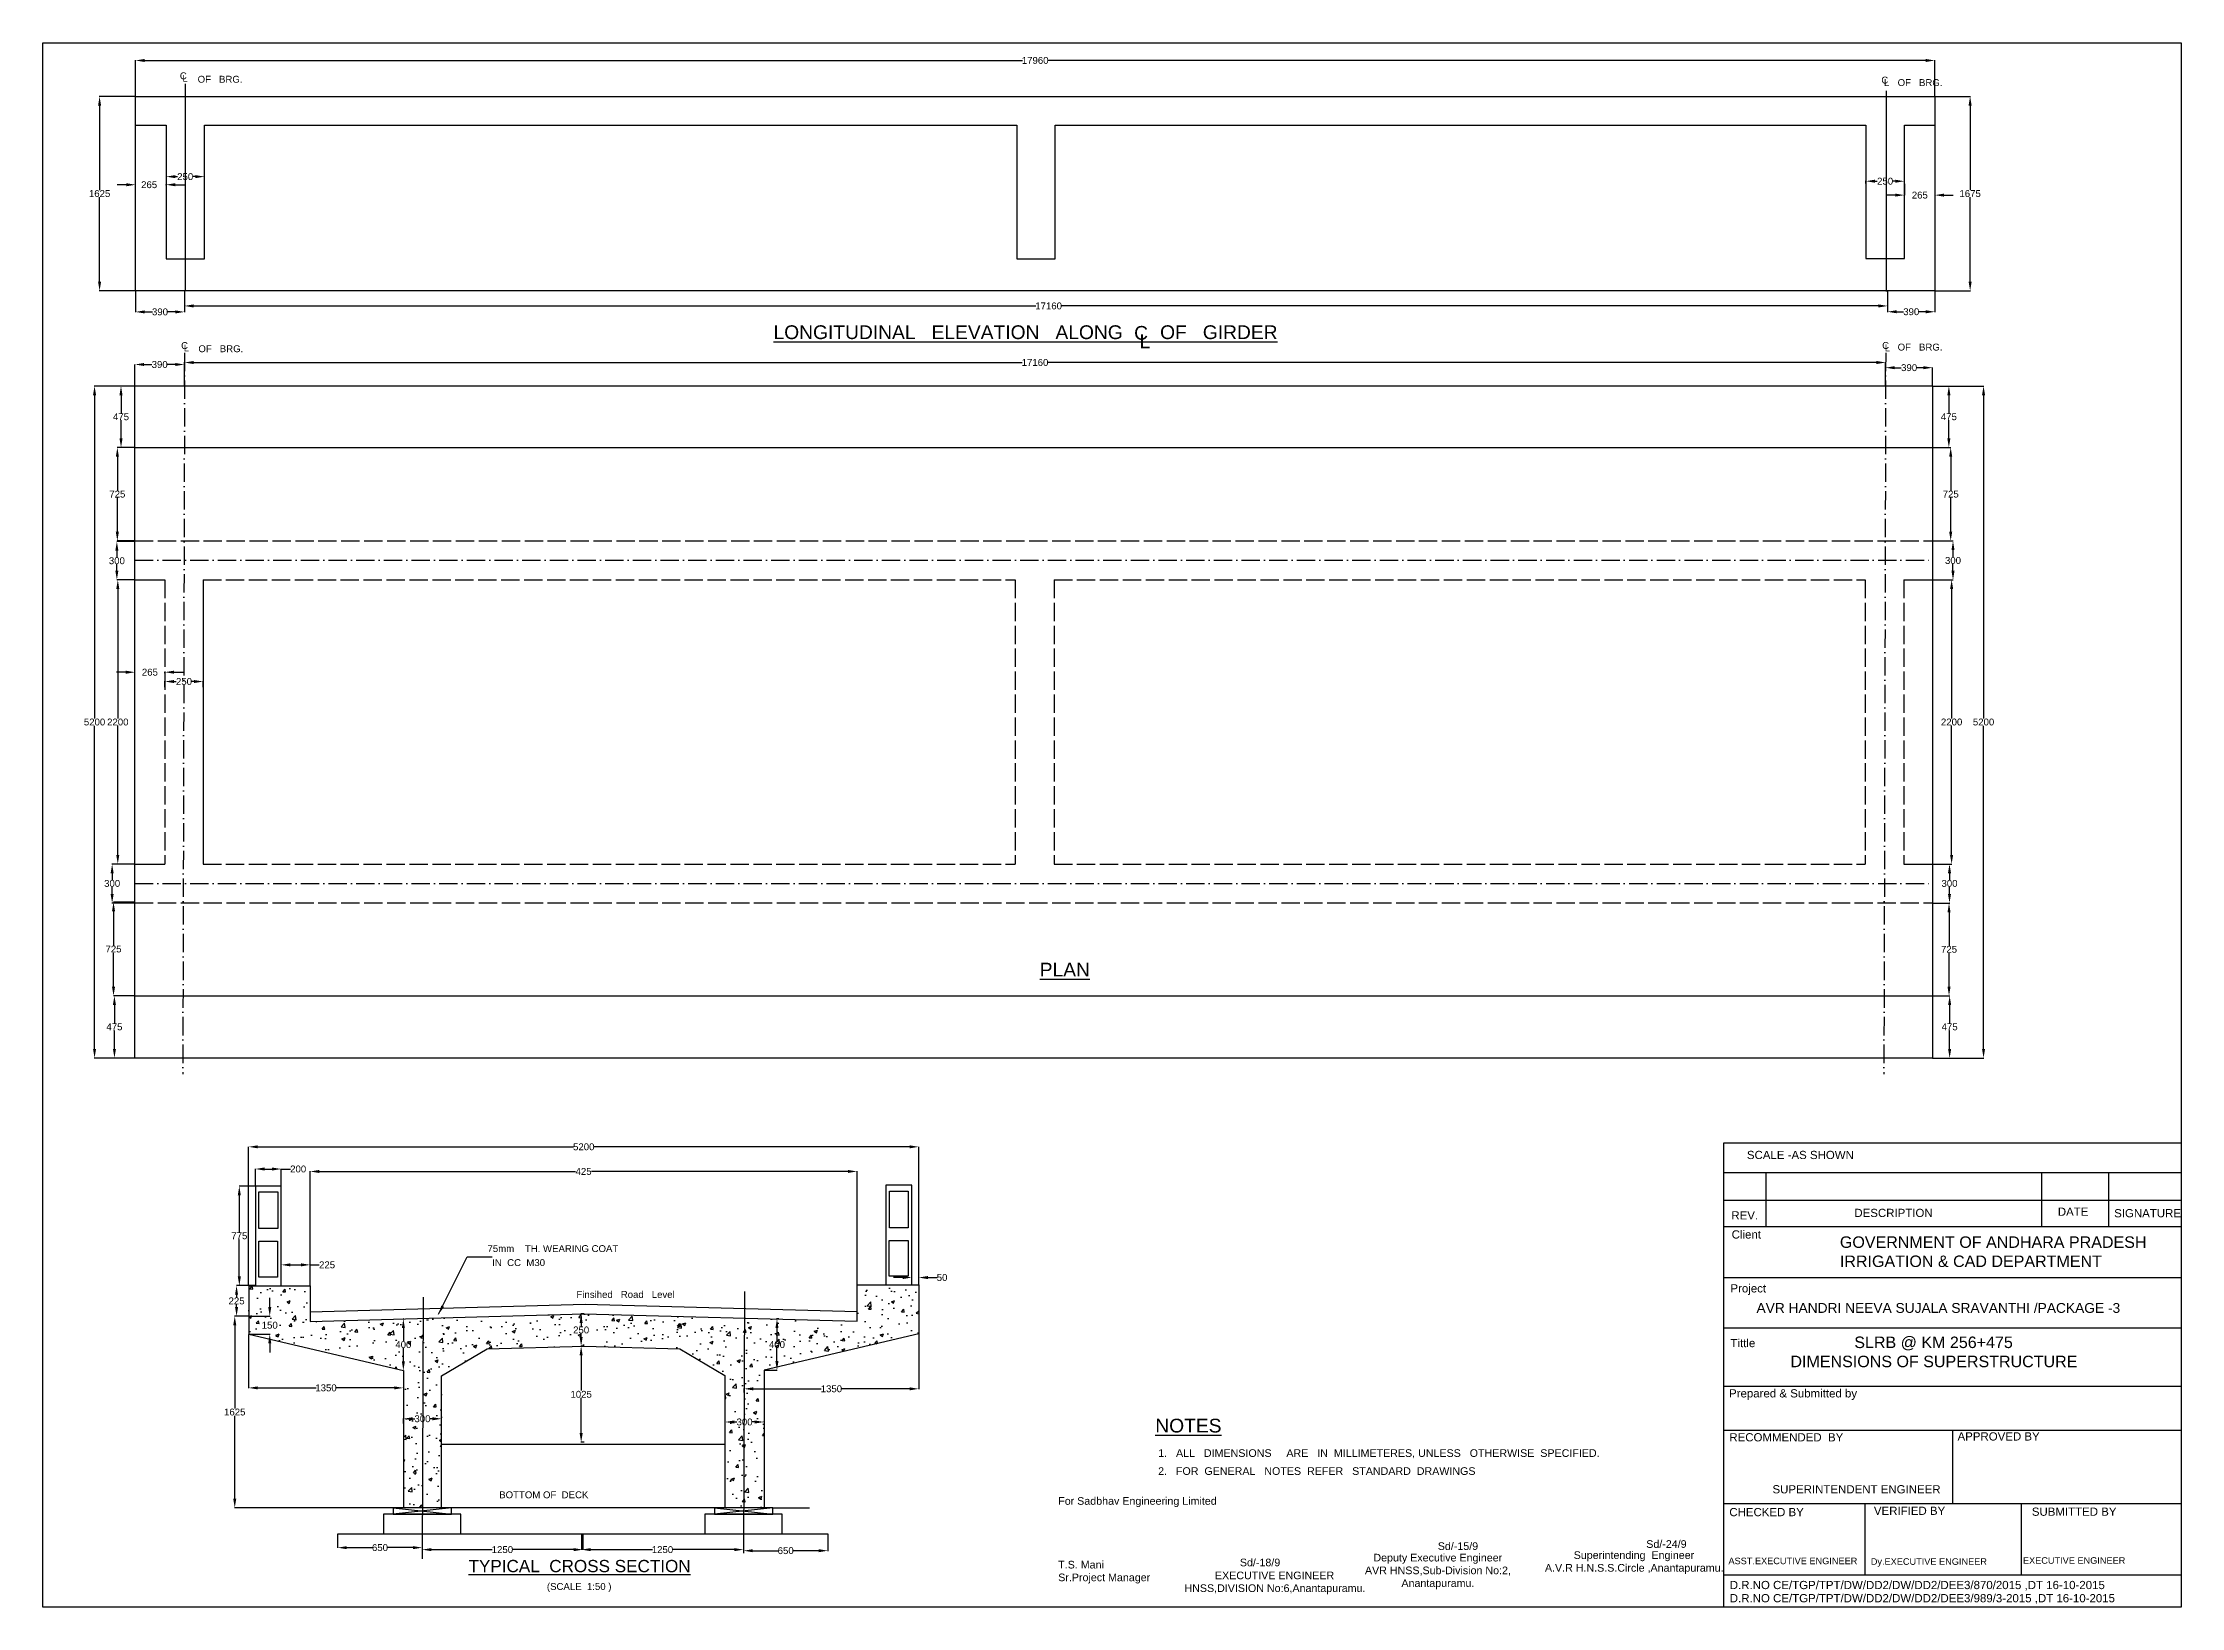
# Model space of a CAD drawing. Header units: inches. Extents: x 4060 to 5459, y 2 to 1025.
import ezdxf

# ---------------------------------------------------------------- set-up
doc = ezdxf.new("R2010")
doc.units = ezdxf.units.IN
doc.header["$MEASUREMENT"] = 0
doc.linetypes.add('ACAD_ISO02W100', pattern=[15, 12, -3])
doc.linetypes.add('ACAD_ISO10W100', pattern=[18, 12, -3, 0, -3])
doc.layers.add('DIMENSIONS', color=7, linetype='Continuous')
doc.layers.add('TEXT', color=1, linetype='Continuous')
doc.styles.get("Standard").update_dxf_attribs({"font": 'arial.ttf', "height": 4.5})
doc.dimstyles.get("Standard").update_dxf_attribs({"dimtxt": 0.18, "dimasz": 6, "dimexe": 0.18, "dimexo": 0.0625, "dimgap": 0.09, "dimtad": 0, "dimtih": 1, "dimtoh": 1, "dimdec": 4, "dimzin": 0, "dimdsep": 46, "dimtxsty": 'Standard', "dimcen": 0.09, "dimadec": 0, "dimazin": 0, "dimtfac": 1, "dimtdec": 4, "dimtofl": 0, "dimtmove": 0, "dimatfit": 3, "dimfxl": 1, "dimtolj": 1, "dimtzin": 0, "dimarcsym": 0})
pattern_1 = [(50, (0, 0), (21.517805, -1.882564), [2.25, -24.75]), (355, (0, 0), (-4.16254, 22.56576), [1.8, -19.8]), (100.4514, (1.793, -0.157), (17.35528, 20.68319), [1.91221, -21.03426]), (46.1842, (0, 6), (32.01723, -4.96557), [3.375, -37.125]), (96.6356, (2.668, 5.586), (28.03988, 29.22354), [2.8683, -31.5514]), (351.1842, (0, 6), (28.03986, 29.22356), [2.7, -29.7]), (21, (3, 4.5), (17.90721, -12.07857), [2.25, -24.75]), (326, (3, 4.5), (7.29946, 21.7545), [1.8, -19.8]), (71.4514, (4.492, 3.493), (25.20668, 9.675915), [1.91221, -21.03426]), (37.5, (0, 0), (0.364796, 9.986816), [0, -19.56, 0, -20.1, 0, -19.875]), (7.5, (0, 0), (7.892086, 11.832351), [0, -11.46, 0, -19.11, 0, -7.575]), (327.5, (-6.69, 0), (16.014673, -0.676646), [0, -7.5, 0, -23.4, 0, -31.05]), (317.5, (-9.69, 0), (17.495585, 3.00315), [0, -9.75, 0, -15.54, 0, -22.05])]

msp = doc.modelspace()

# ---------------------------------------------------------------- texts
at = {"color": 0}
for s, height, p in [('SCALE -AS SHOWN ', 5.365833, (5174.58097, 295.109)), ('REV.', 5.365833, (5164.42459, 255.59703)), ('DESCRIPTION ', 5.365833, (5244.87384, 257.19886)), ('DATE', 5.365833, (5377.97592, 257.99978)), ('SIGNATURE', 5.365833, (5414.82798, 257.01076)), ('Client ', 5.365833, (5164.61686, 243.11133)), ('Project', 5.365833, (5163.82651, 207.84889)), ('Tittle', 5.365833, (5163.82651, 172.06015)), ('Prepared & Submitted by', 5.365833, (5162.91642, 139.17071)), ('RECOMMENDED  BY ', 5.365833, (5163.09194, 110.40832)), ('APPROVED BY ', 5.365833, (5312.37793, 110.98967)), ('SUPERINTENDENT ENGINEER', 5.365833, (5191.31951, 76.39891)), ('CHECKED BY ', 5.365833, (5163.09239, 61.46475)), ('VERIFIED BY ', 5.365833, (5257.66929, 62.33679)), ('SUBMITTED BY', 5.365833, (5360.97636, 61.75543)), ('ASST.EXECUTIVE ENGINEER', 4.2926664, (5162.51038, 30.07145)), ('Dy.EXECUTIVE ENGINEER', 4.2926664, (5255.63225, 29.67117)), ('EXECUTIVE ENGINEER', 4.2926664, (5355.15625, 30.36213)), ('D.R.NO CE/TGP/TPT/DW/DD2/DW/DD2/DEE3/870/2015 ,DT 16-10-2015', 5.365833, (5163.37536, 13.77706)), ('D.R.NO CE/TGP/TPT/DW/DD2/DW/DD2/DEE3/989/3-2015 ,DT 16-10-2015', 5.365833, (5163.37536, 5.15732))]:
    msp.add_text(s, height=height, dxfattribs=at).set_placement(p)
at = {"color": 0, "attachment_point": 1}
for s, insert, char_height, width in [('\\pi8.8272;{\\H1.1667x;GOVERNMENT OF ANDHARA PRADESH  \\P\\pi23.301;IRRIGATION & CAD DEPARTMENT} ', (5226.58069, 244.52912), 6.4389996, 216.8401248), ('AVR HANDRI NEEVA SUJALA SRAVANTHI /PACKAGE -3', (5180.86247, 200.92732), 6.4389996, 237.5914433), ('\\pi77.013;SLRB @ KM 256+475\\P\\pi35.232;DIMENSIONS OF SUPERSTRUCTURE ', (5167.82537, 178.98892), 7.5121662, 256.8389858)]:
    msp.add_mtext(s, dxfattribs=dict(at, insert=insert, char_height=char_height, width=width))
at = {"layer": 'TEXT', "color": 0}
for s, height, p in [('C', 4.5, (4149.47693, 1001.47865)), ('L', 4.5, (4151.1926, 999.87109)), ('OF   BRG.', 4.5, (4161.14114, 999.25888)), ('C', 4.5, (5262.53002, 998.69951)), ('L', 4.5, (5264.24569, 997.09195)), ('OF   BRG.', 4.5, (5273.18245, 997.07395)), ('%%ULONGITUDINAL   ELEVATION   ALONG       OF   GIRDER', 9, (4537.84771, 831.53213)), ('C', 9, (4773.73601, 831.08901)), ('C', 4.5, (4150.31723, 825.03154)), ('L', 4.5, (4152.0329, 823.42397)), ('OF   BRG.', 4.5, (4161.63195, 822.95324)), ('L', 9, (4777.23226, 825.56978)), ('C', 4.5, (5263.04446, 825.09702)), ('L', 4.5, (5264.76013, 823.48946)), ('OF   BRG.', 4.5, (5273.19196, 824.03466)), ('%%UPLAN', 9, (4711.9733, 414.54127)), ('75mm    TH. WEARING COAT', 4.5, (4350.73302, 234.27697)), ('IN  CC  M30', 4.5, (4353.81029, 225.1092)), ('Finsihed   Road   Level', 4.5, (4408.92302, 204.27447)), ('%%UNOTES', 9, (4787.58945, 116.23535)), ('1.   ALL   DIMENSIONS     ARE   IN  MILLIMETERES, UNLESS   OTHERWISE  SPECIFIED.', 5, (4789.49798, 100.2695)), ('2.   FOR  GENERAL   NOTES  REFER   STANDARD  DRAWINGS', 5, (4789.43002, 88.49761)), ('BOTTOM OF  DECK', 4.5, (4358.41226, 73.216)), ('Sd/-15/9', 5, (4972.37151, 39.39924)), ('Sd/-24/9', 5, (5108.74139, 40.75863)), ('%%UTYPICAL  CROSS SECTION', 8, (4338.34316, 24.86264)), ('Sd/-18/9', 5, (4842.90918, 28.71555)), ('(SCALE  1:50 )', 4.5, (4389.58431, 13.23437))]:
    msp.add_text(s, height=height, dxfattribs=at).set_placement(p)
at = {"layer": 'TEXT', "color": 0, "char_height": 5, "attachment_point": 1}
for s, insert, width in [('For Sadbhav Engineering Limited\\P\\P\\P\\P\\PT.S. Mani \\PSr.Project Manager ', (4724.07722, 73.95291), 110.5220102), ('\\pi16.093;Deputy Executive Engineer  \\P\\pi10.563;AVR HNSS,Sub-Division No:2,\\P\\pi34.422;Anantapuramu.', (4914.16132, 36.86596), 115.9997109), ('\\pi21.932;Superintending  Engineer  \\P\\pi3.1188;A.V.R H.N.S.S.Circle ,Anantapuramu.', (5039.34899, 38.52762), 122.4790615), ('\\pi20.439;EXECUTIVE ENGINEER  \\P\\pi0.50511;HNSS,DIVISION No:6,Anantapuramu.', (4806.15973, 25.22744), 118.2510196)]:
    msp.add_mtext(s, dxfattribs=dict(at, insert=insert, width=width))

# ---------------------------------------------------------------- blocks, each defined once
blk = doc.blocks.new('*D3')
at = {"layer": 'Defpoints', "color": 0, "transparency": 16777216}
for p in [(5297.5, 1013.8), (4120.5, 990.2), (5297.5, 990.2)]:
    blk.add_point(p, dxfattribs=at)
at = {"layer": 'DIMENSIONS', "color": 0, "lineweight": -2, "transparency": 16777216}
for p, q in [((4120.5, 990.3), (4120.5, 1014)), ((4126.5, 1013.8), (4700.7, 1013.8)), ((5291.5, 1013.8), (4717.4, 1013.8)), ((5297.5, 990.3), (5297.5, 1014))]:
    blk.add_line(p, q, dxfattribs=at)
at = {"layer": 'DIMENSIONS', "color": 0, "transparency": 16777216}
for points in [[(4126.5, 1014.8), (4126.5, 1012.8), (4120.5, 1013.8)], [(5291.5, 1014.8), (5291.5, 1012.8), (5297.5, 1013.8)]]:
    blk.add_solid(points, dxfattribs=at)
at = {"layer": 'DIMENSIONS', "color": 0, "transparency": 16777216, "insert": (4709, 1013.8), "char_height": 4.5, "attachment_point": 5}
blk.add_mtext('\\A1;17960', dxfattribs=at)
blk = doc.blocks.new('*D4')
at = {"layer": 'Defpoints', "color": 0, "transparency": 16777216}
for p in [(4120.5, 932.1), (4140.5, 932.5), (4140.5, 932.1)]:
    blk.add_point(p, dxfattribs=at)
at = {"layer": 'DIMENSIONS', "color": 0, "lineweight": -2, "transparency": 16777216}
for p, q in [((4114.5, 932.5), (4108.5, 932.5)), ((4120.5, 932.2), (4120.5, 932.7)), ((4140.5, 932.2), (4140.5, 932.7)), ((4146.5, 932.5), (4152.5, 932.5))]:
    blk.add_line(p, q, dxfattribs=at)
at = {"layer": 'DIMENSIONS', "color": 0, "transparency": 16777216}
for points in [[(4114.5, 933.5), (4114.5, 931.5), (4120.5, 932.5)], [(4146.5, 933.5), (4146.5, 931.5), (4140.5, 932.5)]]:
    blk.add_solid(points, dxfattribs=at)
at = {"layer": 'DIMENSIONS', "color": 0, "transparency": 16777216, "insert": (4129.4, 932.5), "char_height": 4.5, "attachment_point": 5}
blk.add_mtext('\\A1;265', dxfattribs=at)
blk = doc.blocks.new('*D5')
at = {"layer": 'Defpoints', "color": 0, "transparency": 16777216}
for p in [(4140.5, 937.8), (4165.6, 937.8), (4165.6, 937.8)]:
    blk.add_point(p, dxfattribs=at)
at = {"layer": 'DIMENSIONS', "color": 0, "lineweight": -2, "transparency": 16777216}
for p, q in [((4140.5, 937.7), (4140.5, 937.6)), ((4146.5, 937.8), (4147.9, 937.8)), ((4159.6, 937.8), (4158.1, 937.8)), ((4165.6, 937.8), (4165.6, 938))]:
    blk.add_line(p, q, dxfattribs=at)
at = {"layer": 'DIMENSIONS', "color": 0, "transparency": 16777216}
for points in [[(4146.5, 938.8), (4146.5, 936.8), (4140.5, 937.8)], [(4159.6, 938.8), (4159.6, 936.8), (4165.6, 937.8)]]:
    blk.add_solid(points, dxfattribs=at)
at = {"layer": 'DIMENSIONS', "color": 0, "transparency": 16777216, "insert": (4153, 937.8), "char_height": 4.5, "attachment_point": 5}
blk.add_mtext('\\A1;250', dxfattribs=at)
blk = doc.blocks.new('*D6')
at = {"layer": 'Defpoints', "color": 0, "transparency": 16777216}
for p in [(4120.5, 990.2), (4097, 863.1), (4120.5, 863.1)]:
    blk.add_point(p, dxfattribs=at)
at = {"layer": 'DIMENSIONS', "color": 0, "lineweight": -2, "transparency": 16777216}
for p, q in [((4120.5, 990.2), (4096.8, 990.2)), ((4097, 984.2), (4097, 929)), ((4097, 869.1), (4097, 924.3)), ((4120.5, 863.1), (4096.8, 863.1))]:
    blk.add_line(p, q, dxfattribs=at)
at = {"layer": 'DIMENSIONS', "color": 0, "transparency": 16777216}
for points in [[(4096, 984.2), (4098, 984.2), (4097, 990.2)], [(4096, 869.1), (4098, 869.1), (4097, 863.1)]]:
    blk.add_solid(points, dxfattribs=at)
at = {"layer": 'DIMENSIONS', "color": 0, "transparency": 16777216, "insert": (4097, 926.7), "char_height": 4.5, "attachment_point": 5}
blk.add_mtext('\\A1;1625', dxfattribs=at)
blk = doc.blocks.new('*D7')
at = {"layer": 'Defpoints', "color": 0, "transparency": 16777216}
for p in [(4120.5, 863.1), (4152.5, 863.1), (4152.5, 849.3)]:
    blk.add_point(p, dxfattribs=at)
at = {"layer": 'DIMENSIONS', "color": 0, "lineweight": -2, "transparency": 16777216}
for p, q in [((4120.5, 863.1), (4120.5, 849.1)), ((4152.5, 863.1), (4152.5, 849.1)), ((4126.5, 849.3), (4131.5, 849.3)), ((4146.5, 849.3), (4141.6, 849.3))]:
    blk.add_line(p, q, dxfattribs=at)
at = {"layer": 'DIMENSIONS', "color": 0, "transparency": 16777216}
for points in [[(4126.5, 850.3), (4126.5, 848.3), (4120.5, 849.3)], [(4146.5, 850.3), (4146.5, 848.3), (4152.5, 849.3)]]:
    blk.add_solid(points, dxfattribs=at)
at = {"layer": 'DIMENSIONS', "color": 0, "transparency": 16777216, "insert": (4136.5, 849.3), "char_height": 4.5, "attachment_point": 5}
blk.add_mtext('\\A1;390', dxfattribs=at)
blk = doc.blocks.new('*D8')
at = {"layer": 'Defpoints', "color": 0, "transparency": 16777216}
for p in [(4152.5, 814.9), (4120.1, 800.8), (4152.5, 800.8)]:
    blk.add_point(p, dxfattribs=at)
at = {"layer": 'DIMENSIONS', "color": 0, "lineweight": -2, "transparency": 16777216}
for p, q in [((4120.1, 800.9), (4120.1, 815)), ((4126.1, 814.9), (4131.2, 814.9)), ((4146.5, 814.9), (4141.4, 814.9)), ((4152.5, 800.9), (4152.5, 815))]:
    blk.add_line(p, q, dxfattribs=at)
at = {"layer": 'DIMENSIONS', "color": 0, "transparency": 16777216}
for points in [[(4126.1, 815.9), (4126.1, 813.9), (4120.1, 814.9)], [(4146.5, 815.9), (4146.5, 813.9), (4152.5, 814.9)]]:
    blk.add_solid(points, dxfattribs=at)
at = {"layer": 'DIMENSIONS', "color": 0, "transparency": 16777216, "insert": (4136.3, 814.9), "char_height": 4.5, "attachment_point": 5}
blk.add_mtext('\\A1;390', dxfattribs=at)
blk = doc.blocks.new('*D9')
at = {"layer": 'Defpoints', "color": 0, "transparency": 16777216}
for p in [(4120.1, 800.8), (4111, 760.6), (4120.1, 760.6)]:
    blk.add_point(p, dxfattribs=at)
at = {"layer": 'DIMENSIONS', "color": 0, "lineweight": -2, "transparency": 16777216}
for p, q in [((4120, 800.8), (4110.9, 800.8)), ((4111, 794.8), (4111, 783.1)), ((4111, 766.6), (4111, 778.4)), ((4120, 760.6), (4110.9, 760.6))]:
    blk.add_line(p, q, dxfattribs=at)
at = {"layer": 'DIMENSIONS', "color": 0, "transparency": 16777216}
for points in [[(4110, 794.8), (4112, 794.8), (4111, 800.8)], [(4110, 766.6), (4112, 766.6), (4111, 760.6)]]:
    blk.add_solid(points, dxfattribs=at)
at = {"layer": 'DIMENSIONS', "color": 0, "transparency": 16777216, "insert": (4111, 780.7), "char_height": 4.5, "attachment_point": 5}
blk.add_mtext('\\A1;475', dxfattribs=at)
blk = doc.blocks.new('*D10')
at = {"layer": 'Defpoints', "color": 0, "transparency": 16777216}
for p in [(4120.1, 760.6), (4108.6, 699.5), (4120, 699.5)]:
    blk.add_point(p, dxfattribs=at)
at = {"layer": 'DIMENSIONS', "color": 0, "lineweight": -2, "transparency": 16777216}
for p, q in [((4120, 760.6), (4108.4, 760.6)), ((4108.6, 754.6), (4108.6, 732.4)), ((4108.6, 705.5), (4108.6, 727.7)), ((4119.9, 699.5), (4108.4, 699.5))]:
    blk.add_line(p, q, dxfattribs=at)
at = {"layer": 'DIMENSIONS', "color": 0, "transparency": 16777216}
for points in [[(4107.6, 754.6), (4109.6, 754.6), (4108.6, 760.6)], [(4107.6, 705.5), (4109.6, 705.5), (4108.6, 699.5)]]:
    blk.add_solid(points, dxfattribs=at)
at = {"layer": 'DIMENSIONS', "color": 0, "transparency": 16777216, "insert": (4108.6, 730.1), "char_height": 4.5, "attachment_point": 5}
blk.add_mtext('\\A1;725', dxfattribs=at)
blk = doc.blocks.new('*D11')
at = {"layer": 'Defpoints', "color": 0, "transparency": 16777216}
for p in [(4120.1, 699.1), (4108.3, 674), (4120.1, 674)]:
    blk.add_point(p, dxfattribs=at)
at = {"layer": 'DIMENSIONS', "color": 0, "lineweight": -2, "transparency": 16777216}
for p, q in [((4120, 699.1), (4108.2, 699.1)), ((4108.3, 693.1), (4108.3, 688.9)), ((4120, 674), (4108.2, 674)), ((4108.3, 680), (4108.3, 684.2))]:
    blk.add_line(p, q, dxfattribs=at)
at = {"layer": 'DIMENSIONS', "color": 0, "transparency": 16777216}
for points in [[(4107.3, 693.1), (4109.3, 693.1), (4108.3, 699.1)], [(4107.3, 680), (4109.3, 680), (4108.3, 674)]]:
    blk.add_solid(points, dxfattribs=at)
at = {"layer": 'DIMENSIONS', "color": 0, "transparency": 16777216, "insert": (4108.3, 686.5), "char_height": 4.5, "attachment_point": 5}
blk.add_mtext('\\A1;300', dxfattribs=at)
blk = doc.blocks.new('*D12')
at = {"layer": 'Defpoints', "color": 0, "transparency": 16777216}
for p in [(4120.1, 674), (4108.9, 488.1), (4120.1, 488.1)]:
    blk.add_point(p, dxfattribs=at)
at = {"layer": 'DIMENSIONS', "color": 0, "lineweight": -2, "transparency": 16777216}
for p, q in [((4120, 674), (4108.7, 674)), ((4108.9, 668), (4108.9, 583.4)), ((4108.9, 494.1), (4108.9, 578.7)), ((4120, 488.1), (4108.7, 488.1))]:
    blk.add_line(p, q, dxfattribs=at)
at = {"layer": 'DIMENSIONS', "color": 0, "transparency": 16777216}
for points in [[(4107.9, 668), (4109.9, 668), (4108.9, 674)], [(4107.9, 494.1), (4109.9, 494.1), (4108.9, 488.1)]]:
    blk.add_solid(points, dxfattribs=at)
at = {"layer": 'DIMENSIONS', "color": 0, "transparency": 16777216, "insert": (4108.9, 581), "char_height": 4.5, "attachment_point": 5}
blk.add_mtext('\\A1;2200', dxfattribs=at)
blk = doc.blocks.new('*D13')
at = {"layer": 'Defpoints', "color": 0, "transparency": 16777216}
for p in [(4120, 488.1), (4105.2, 462.6), (4120, 462.6)]:
    blk.add_point(p, dxfattribs=at)
at = {"layer": 'DIMENSIONS', "color": 0, "lineweight": -2, "transparency": 16777216}
for p, q in [((4119.9, 488.1), (4105.1, 488.1)), ((4105.2, 482.1), (4105.2, 477.7)), ((4119.9, 462.6), (4105.1, 462.6)), ((4105.2, 468.6), (4105.2, 473))]:
    blk.add_line(p, q, dxfattribs=at)
at = {"layer": 'DIMENSIONS', "color": 0, "transparency": 16777216}
for points in [[(4104.2, 482.1), (4106.2, 482.1), (4105.2, 488.1)], [(4104.2, 468.6), (4106.2, 468.6), (4105.2, 462.6)]]:
    blk.add_solid(points, dxfattribs=at)
at = {"layer": 'DIMENSIONS', "color": 0, "transparency": 16777216, "insert": (4105.2, 475.4), "char_height": 4.5, "attachment_point": 5}
blk.add_mtext('\\A1;300', dxfattribs=at)
blk = doc.blocks.new('*D14')
at = {"layer": 'Defpoints', "color": 0, "transparency": 16777216}
for p in [(4120.1, 463.2), (4106.1, 401.9), (4120.1, 401.9)]:
    blk.add_point(p, dxfattribs=at)
at = {"layer": 'DIMENSIONS', "color": 0, "lineweight": -2, "transparency": 16777216}
for p, q in [((4120, 463.2), (4106, 463.2)), ((4106.1, 457.2), (4106.1, 434.9)), ((4106.1, 407.9), (4106.1, 430.1)), ((4120, 401.9), (4106, 401.9))]:
    blk.add_line(p, q, dxfattribs=at)
at = {"layer": 'DIMENSIONS', "color": 0, "transparency": 16777216}
for points in [[(4105.1, 457.2), (4107.1, 457.2), (4106.1, 463.2)], [(4105.1, 407.9), (4107.1, 407.9), (4106.1, 401.9)]]:
    blk.add_solid(points, dxfattribs=at)
at = {"layer": 'DIMENSIONS', "color": 0, "transparency": 16777216, "insert": (4106.1, 432.5), "char_height": 4.5, "attachment_point": 5}
blk.add_mtext('\\A1;725', dxfattribs=at)
blk = doc.blocks.new('*D15')
at = {"layer": 'Defpoints', "color": 0, "transparency": 16777216}
for p in [(4120, 401.9), (4106.7, 361.2), (4120, 361.2)]:
    blk.add_point(p, dxfattribs=at)
at = {"layer": 'DIMENSIONS', "color": 0, "lineweight": -2, "transparency": 16777216}
for p, q in [((4119.9, 401.9), (4106.6, 401.9)), ((4106.7, 395.9), (4106.7, 383.9)), ((4106.7, 367.2), (4106.7, 379.2)), ((4119.9, 361.2), (4106.6, 361.2))]:
    blk.add_line(p, q, dxfattribs=at)
at = {"layer": 'DIMENSIONS', "color": 0, "transparency": 16777216}
for points in [[(4105.7, 395.9), (4107.7, 395.9), (4106.7, 401.9)], [(4105.7, 367.2), (4107.7, 367.2), (4106.7, 361.2)]]:
    blk.add_solid(points, dxfattribs=at)
at = {"layer": 'DIMENSIONS', "color": 0, "transparency": 16777216, "insert": (4106.7, 381.6), "char_height": 4.5, "attachment_point": 5}
blk.add_mtext('\\A1;475', dxfattribs=at)
blk = doc.blocks.new('*D16')
at = {"layer": 'Defpoints', "color": 0, "transparency": 16777216}
for p in [(4093.7, 800.8), (4120.1, 800.8), (4120.1, 361.2)]:
    blk.add_point(p, dxfattribs=at)
at = {"layer": 'DIMENSIONS', "color": 0, "lineweight": -2, "transparency": 16777216}
for p, q in [((4120, 800.8), (4093.5, 800.8)), ((4093.7, 794.8), (4093.7, 583.4)), ((4093.7, 367.2), (4093.7, 578.6)), ((4120, 361.2), (4093.5, 361.2))]:
    blk.add_line(p, q, dxfattribs=at)
at = {"layer": 'DIMENSIONS', "color": 0, "transparency": 16777216}
for points in [[(4092.7, 794.8), (4094.7, 794.8), (4093.7, 800.8)], [(4092.7, 367.2), (4094.7, 367.2), (4093.7, 361.2)]]:
    blk.add_solid(points, dxfattribs=at)
at = {"layer": 'DIMENSIONS', "color": 0, "transparency": 16777216, "insert": (4093.7, 581), "char_height": 4.5, "attachment_point": 5}
blk.add_mtext('\\A1;5200', dxfattribs=at)
blk = doc.blocks.new('*D17')
at = {"layer": 'Defpoints', "color": 0, "transparency": 16777216}
for p in [(5252.4, 933.1), (5277.6, 934.8), (5277.6, 933.1)]:
    blk.add_point(p, dxfattribs=at)
at = {"layer": 'DIMENSIONS', "color": 0, "lineweight": -2, "transparency": 16777216}
for p, q in [((5252.4, 933.2), (5252.4, 935)), ((5258.4, 934.8), (5259.9, 934.8)), ((5271.6, 934.8), (5270.1, 934.8)), ((5277.6, 933.2), (5277.6, 935))]:
    blk.add_line(p, q, dxfattribs=at)
at = {"layer": 'DIMENSIONS', "color": 0, "transparency": 16777216}
for points in [[(5258.4, 935.8), (5258.4, 933.8), (5252.4, 934.8)], [(5271.6, 935.8), (5271.6, 933.8), (5277.6, 934.8)]]:
    blk.add_solid(points, dxfattribs=at)
at = {"layer": 'DIMENSIONS', "color": 0, "transparency": 16777216, "insert": (5265, 934.8), "char_height": 4.5, "attachment_point": 5}
blk.add_mtext('\\A1;250', dxfattribs=at)
blk = doc.blocks.new('*D18')
at = {"layer": 'Defpoints', "color": 0, "transparency": 16777216}
for p in [(5277.6, 933.1), (5297.5, 933.1), (5297.5, 925.7)]:
    blk.add_point(p, dxfattribs=at)
at = {"layer": 'DIMENSIONS', "color": 0, "lineweight": -2, "transparency": 16777216}
for p, q in [((5271.6, 925.7), (5265.6, 925.7)), ((5277.6, 933), (5277.6, 925.6)), ((5297.5, 933), (5297.5, 925.6)), ((5303.5, 925.7), (5309.5, 925.7))]:
    blk.add_line(p, q, dxfattribs=at)
at = {"layer": 'DIMENSIONS', "color": 0, "transparency": 16777216}
for points in [[(5271.6, 926.7), (5271.6, 924.7), (5277.6, 925.7)], [(5303.5, 926.7), (5303.5, 924.7), (5297.5, 925.7)]]:
    blk.add_solid(points, dxfattribs=at)
at = {"layer": 'DIMENSIONS', "color": 0, "transparency": 16777216, "insert": (5287.7, 925.7), "char_height": 4.5, "attachment_point": 5}
blk.add_mtext('\\A1;265', dxfattribs=at)
blk = doc.blocks.new('*D19')
at = {"layer": 'Defpoints', "color": 0, "transparency": 16777216}
for p in [(5297.5, 990.3), (5297.5, 863.1), (5320.6, 863.1)]:
    blk.add_point(p, dxfattribs=at)
at = {"layer": 'DIMENSIONS', "color": 0, "lineweight": -2, "transparency": 16777216}
for p, q in [((5297.6, 990.3), (5320.8, 990.3)), ((5320.6, 984.3), (5320.6, 929.1)), ((5320.6, 869.1), (5320.6, 924.3)), ((5297.6, 863.1), (5320.8, 863.1))]:
    blk.add_line(p, q, dxfattribs=at)
at = {"layer": 'DIMENSIONS', "color": 0, "transparency": 16777216}
for points in [[(5319.6, 984.3), (5321.6, 984.3), (5320.6, 990.3)], [(5319.6, 869.1), (5321.6, 869.1), (5320.6, 863.1)]]:
    blk.add_solid(points, dxfattribs=at)
at = {"layer": 'DIMENSIONS', "color": 0, "transparency": 16777216, "insert": (5320.6, 926.7), "char_height": 4.5, "attachment_point": 5}
blk.add_mtext('\\A1;1675', dxfattribs=at)
blk = doc.blocks.new('*D20')
at = {"layer": 'Defpoints', "color": 0, "transparency": 16777216}
for p in [(4152.5, 863.1), (5266.6, 863.1), (5266.6, 853.2)]:
    blk.add_point(p, dxfattribs=at)
at = {"layer": 'DIMENSIONS', "color": 0, "lineweight": -2, "transparency": 16777216}
for p, q in [((4152.5, 863), (4152.5, 853)), ((5266.6, 863.1), (5266.6, 853)), ((4158.5, 853.2), (4709.5, 853.2)), ((5260.6, 853.2), (4726.2, 853.2))]:
    blk.add_line(p, q, dxfattribs=at)
at = {"layer": 'DIMENSIONS', "color": 0, "transparency": 16777216}
for points in [[(4158.5, 854.2), (4158.5, 852.2), (4152.5, 853.2)], [(5260.6, 854.2), (5260.6, 852.2), (5266.6, 853.2)]]:
    blk.add_solid(points, dxfattribs=at)
at = {"layer": 'DIMENSIONS', "color": 0, "transparency": 16777216, "insert": (4717.8, 853.2), "char_height": 4.5, "attachment_point": 5}
blk.add_mtext('\\A1;17160', dxfattribs=at)
blk = doc.blocks.new('*D21')
at = {"layer": 'Defpoints', "color": 0, "transparency": 16777216}
for p in [(5266.6, 863.1), (5297.6, 863.1), (5297.6, 849.4)]:
    blk.add_point(p, dxfattribs=at)
at = {"layer": 'DIMENSIONS', "color": 0, "lineweight": -2, "transparency": 16777216}
for p, q in [((5266.6, 863), (5266.6, 849.2)), ((5297.6, 863.1), (5297.6, 849.2)), ((5272.6, 849.4), (5277, 849.4)), ((5291.6, 849.4), (5287.1, 849.4))]:
    blk.add_line(p, q, dxfattribs=at)
at = {"layer": 'DIMENSIONS', "color": 0, "transparency": 16777216}
for points in [[(5272.6, 850.4), (5272.6, 848.4), (5266.6, 849.4)], [(5291.6, 850.4), (5291.6, 848.4), (5297.6, 849.4)]]:
    blk.add_solid(points, dxfattribs=at)
at = {"layer": 'DIMENSIONS', "color": 0, "transparency": 16777216, "insert": (5282.1, 849.4), "char_height": 4.5, "attachment_point": 5}
blk.add_mtext('\\A1;390', dxfattribs=at)
blk = doc.blocks.new('*D22')
at = {"layer": 'Defpoints', "color": 0, "transparency": 16777216}
for p in [(4120.1, 612.9), (4139.7, 613.6), (4139.7, 612.9)]:
    blk.add_point(p, dxfattribs=at)
at = {"layer": 'DIMENSIONS', "color": 0, "lineweight": -2, "transparency": 16777216}
for p, q in [((4114.1, 613.6), (4108.1, 613.6)), ((4120.1, 613), (4120.1, 613.7)), ((4139.7, 613), (4139.7, 613.7)), ((4145.7, 613.6), (4151.7, 613.6))]:
    blk.add_line(p, q, dxfattribs=at)
at = {"layer": 'DIMENSIONS', "color": 0, "transparency": 16777216}
for points in [[(4114.1, 614.6), (4114.1, 612.6), (4120.1, 613.6)], [(4145.7, 614.6), (4145.7, 612.6), (4139.7, 613.6)]]:
    blk.add_solid(points, dxfattribs=at)
at = {"layer": 'DIMENSIONS', "color": 0, "transparency": 16777216, "insert": (4129.9, 613.6), "char_height": 4.5, "attachment_point": 5}
blk.add_mtext('\\A1;265', dxfattribs=at)
blk = doc.blocks.new('*D23')
at = {"layer": 'Defpoints', "color": 0, "transparency": 16777216}
for p in [(4139.7, 603.7), (4164.7, 607.5), (4164.7, 603.7)]:
    blk.add_point(p, dxfattribs=at)
at = {"layer": 'DIMENSIONS', "color": 0, "lineweight": -2, "transparency": 16777216}
for p, q in [((4139.7, 603.8), (4139.7, 607.7)), ((4145.7, 607.5), (4147.1, 607.5)), ((4158.7, 607.5), (4157.3, 607.5)), ((4164.7, 603.8), (4164.7, 607.7))]:
    blk.add_line(p, q, dxfattribs=at)
at = {"layer": 'DIMENSIONS', "color": 0, "transparency": 16777216}
for points in [[(4145.7, 608.5), (4145.7, 606.5), (4139.7, 607.5)], [(4158.7, 608.5), (4158.7, 606.5), (4164.7, 607.5)]]:
    blk.add_solid(points, dxfattribs=at)
at = {"layer": 'DIMENSIONS', "color": 0, "transparency": 16777216, "insert": (4152.2, 607.5), "char_height": 4.5, "attachment_point": 5}
blk.add_mtext('\\A1;250', dxfattribs=at)
blk = doc.blocks.new('*D24')
at = {"layer": 'Defpoints', "color": 0, "transparency": 16777216}
for p in [(5265.3, 816.2), (4152.5, 800.8), (5265.3, 800.8)]:
    blk.add_point(p, dxfattribs=at)
at = {"layer": 'DIMENSIONS', "color": 0, "lineweight": -2, "transparency": 16777216}
for p, q in [((4152.5, 800.9), (4152.5, 816.4)), ((4158.5, 816.2), (4700.6, 816.2)), ((5259.3, 816.2), (4717.3, 816.2)), ((5265.3, 800.9), (5265.3, 816.4))]:
    blk.add_line(p, q, dxfattribs=at)
at = {"layer": 'DIMENSIONS', "color": 0, "transparency": 16777216}
for points in [[(4158.5, 817.2), (4158.5, 815.2), (4152.5, 816.2)], [(5259.3, 817.2), (5259.3, 815.2), (5265.3, 816.2)]]:
    blk.add_solid(points, dxfattribs=at)
at = {"layer": 'DIMENSIONS', "color": 0, "transparency": 16777216, "insert": (4708.9, 816.2), "char_height": 4.5, "attachment_point": 5}
blk.add_mtext('\\A1;17160', dxfattribs=at)
blk = doc.blocks.new('*D25')
at = {"layer": 'Defpoints', "color": 0, "transparency": 16777216}
for p in [(5296, 812.8), (5265.3, 800.9), (5296, 800.8)]:
    blk.add_point(p, dxfattribs=at)
at = {"layer": 'DIMENSIONS', "color": 0, "lineweight": -2, "transparency": 16777216}
for p, q in [((5265.3, 801), (5265.3, 813)), ((5271.3, 812.8), (5275.6, 812.8)), ((5290, 812.8), (5285.7, 812.8)), ((5296, 800.9), (5296, 813))]:
    blk.add_line(p, q, dxfattribs=at)
at = {"layer": 'DIMENSIONS', "color": 0, "transparency": 16777216}
for points in [[(5271.3, 813.8), (5271.3, 811.8), (5265.3, 812.8)], [(5290, 813.8), (5290, 811.8), (5296, 812.8)]]:
    blk.add_solid(points, dxfattribs=at)
at = {"layer": 'DIMENSIONS', "color": 0, "transparency": 16777216, "insert": (5280.7, 812.8), "char_height": 4.5, "attachment_point": 5}
blk.add_mtext('\\A1;390', dxfattribs=at)
blk = doc.blocks.new('*D26')
at = {"layer": 'Defpoints', "color": 0, "transparency": 16777216}
for p in [(5296, 800.8), (5296, 760.6), (5306.7, 760.6)]:
    blk.add_point(p, dxfattribs=at)
at = {"layer": 'DIMENSIONS', "color": 0, "lineweight": -2, "transparency": 16777216}
for p, q in [((5296, 800.8), (5306.8, 800.8)), ((5306.7, 794.8), (5306.7, 783.1)), ((5306.7, 766.6), (5306.7, 778.4)), ((5296, 760.6), (5306.8, 760.6))]:
    blk.add_line(p, q, dxfattribs=at)
at = {"layer": 'DIMENSIONS', "color": 0, "transparency": 16777216}
for points in [[(5305.7, 794.8), (5307.7, 794.8), (5306.7, 800.8)], [(5305.7, 766.6), (5307.7, 766.6), (5306.7, 760.6)]]:
    blk.add_solid(points, dxfattribs=at)
at = {"layer": 'DIMENSIONS', "color": 0, "transparency": 16777216, "insert": (5306.7, 780.7), "char_height": 4.5, "attachment_point": 5}
blk.add_mtext('\\A1;475', dxfattribs=at)
blk = doc.blocks.new('*D27')
at = {"layer": 'Defpoints', "color": 0, "transparency": 16777216}
for p in [(5296, 760.6), (5296, 699.5), (5307.9, 699.5)]:
    blk.add_point(p, dxfattribs=at)
at = {"layer": 'DIMENSIONS', "color": 0, "lineweight": -2, "transparency": 16777216}
for p, q in [((5296, 760.6), (5308, 760.6)), ((5307.9, 754.6), (5307.9, 732.4)), ((5307.9, 705.5), (5307.9, 727.7)), ((5296, 699.5), (5308, 699.5))]:
    blk.add_line(p, q, dxfattribs=at)
at = {"layer": 'DIMENSIONS', "color": 0, "transparency": 16777216}
for points in [[(5306.9, 754.6), (5308.9, 754.6), (5307.9, 760.6)], [(5306.9, 705.5), (5308.9, 705.5), (5307.9, 699.5)]]:
    blk.add_solid(points, dxfattribs=at)
at = {"layer": 'DIMENSIONS', "color": 0, "transparency": 16777216, "insert": (5307.9, 730.1), "char_height": 4.5, "attachment_point": 5}
blk.add_mtext('\\A1;725', dxfattribs=at)
blk = doc.blocks.new('*D28')
at = {"layer": 'Defpoints', "color": 0, "transparency": 16777216}
for p in [(5296, 699.5), (5296, 674), (5309.4, 674)]:
    blk.add_point(p, dxfattribs=at)
at = {"layer": 'DIMENSIONS', "color": 0, "lineweight": -2, "transparency": 16777216}
for p, q in [((5296.1, 699.5), (5309.6, 699.5)), ((5309.4, 693.5), (5309.4, 689.1)), ((5296.1, 674), (5309.6, 674)), ((5309.4, 680), (5309.4, 684.4))]:
    blk.add_line(p, q, dxfattribs=at)
at = {"layer": 'DIMENSIONS', "color": 0, "transparency": 16777216}
for points in [[(5308.4, 693.5), (5310.4, 693.5), (5309.4, 699.5)], [(5308.4, 680), (5310.4, 680), (5309.4, 674)]]:
    blk.add_solid(points, dxfattribs=at)
at = {"layer": 'DIMENSIONS', "color": 0, "transparency": 16777216, "insert": (5309.4, 686.7), "char_height": 4.5, "attachment_point": 5}
blk.add_mtext('\\A1;300', dxfattribs=at)
blk = doc.blocks.new('*D29')
at = {"layer": 'Defpoints', "color": 0, "transparency": 16777216}
for p in [(5296.1, 674), (5296, 488.1), (5308.5, 488.1)]:
    blk.add_point(p, dxfattribs=at)
at = {"layer": 'DIMENSIONS', "color": 0, "lineweight": -2, "transparency": 16777216}
for p, q in [((5296.2, 674), (5308.7, 674)), ((5308.5, 668), (5308.5, 583.4)), ((5308.5, 494.1), (5308.5, 578.7)), ((5296, 488.1), (5308.7, 488.1))]:
    blk.add_line(p, q, dxfattribs=at)
at = {"layer": 'DIMENSIONS', "color": 0, "transparency": 16777216}
for points in [[(5307.5, 668), (5309.5, 668), (5308.5, 674)], [(5307.5, 494.1), (5309.5, 494.1), (5308.5, 488.1)]]:
    blk.add_solid(points, dxfattribs=at)
at = {"layer": 'DIMENSIONS', "color": 0, "transparency": 16777216, "insert": (5308.5, 581), "char_height": 4.5, "attachment_point": 5}
blk.add_mtext('\\A1;2200', dxfattribs=at)
blk = doc.blocks.new('*D30')
at = {"layer": 'Defpoints', "color": 0, "transparency": 16777216}
for p in [(5296, 488.1), (5296, 462.6), (5307.1, 462.6)]:
    blk.add_point(p, dxfattribs=at)
at = {"layer": 'DIMENSIONS', "color": 0, "lineweight": -2, "transparency": 16777216}
for p, q in [((5296, 488.1), (5307.3, 488.1)), ((5307.1, 482.1), (5307.1, 477.7)), ((5296, 462.6), (5307.3, 462.6)), ((5307.1, 468.6), (5307.1, 473))]:
    blk.add_line(p, q, dxfattribs=at)
at = {"layer": 'DIMENSIONS', "color": 0, "transparency": 16777216}
for points in [[(5306.1, 482.1), (5308.1, 482.1), (5307.1, 488.1)], [(5306.1, 468.6), (5308.1, 468.6), (5307.1, 462.6)]]:
    blk.add_solid(points, dxfattribs=at)
at = {"layer": 'DIMENSIONS', "color": 0, "transparency": 16777216, "insert": (5307.1, 475.4), "char_height": 4.5, "attachment_point": 5}
blk.add_mtext('\\A1;300', dxfattribs=at)
blk = doc.blocks.new('*D31')
at = {"layer": 'Defpoints', "color": 0, "transparency": 16777216}
for p in [(5296, 462.6), (5296, 401.9), (5306.8, 401.9)]:
    blk.add_point(p, dxfattribs=at)
at = {"layer": 'DIMENSIONS', "color": 0, "lineweight": -2, "transparency": 16777216}
for p, q in [((5296.1, 462.6), (5307, 462.6)), ((5306.8, 456.6), (5306.8, 434.7)), ((5306.8, 407.9), (5306.8, 429.9)), ((5296, 401.9), (5307, 401.9))]:
    blk.add_line(p, q, dxfattribs=at)
at = {"layer": 'DIMENSIONS', "color": 0, "transparency": 16777216}
for points in [[(5305.8, 456.6), (5307.8, 456.6), (5306.8, 462.6)], [(5305.8, 407.9), (5307.8, 407.9), (5306.8, 401.9)]]:
    blk.add_solid(points, dxfattribs=at)
at = {"layer": 'DIMENSIONS', "color": 0, "transparency": 16777216, "insert": (5306.8, 432.3), "char_height": 4.5, "attachment_point": 5}
blk.add_mtext('\\A1;725', dxfattribs=at)
blk = doc.blocks.new('*D32')
at = {"layer": 'Defpoints', "color": 0, "transparency": 16777216}
for p in [(5296, 401.9), (5296, 361.2), (5307.2, 361.2)]:
    blk.add_point(p, dxfattribs=at)
at = {"layer": 'DIMENSIONS', "color": 0, "lineweight": -2, "transparency": 16777216}
for p, q in [((5296, 401.9), (5307.4, 401.9)), ((5307.2, 395.9), (5307.2, 383.9)), ((5307.2, 367.2), (5307.2, 379.2)), ((5296, 361.2), (5307.4, 361.2))]:
    blk.add_line(p, q, dxfattribs=at)
at = {"layer": 'DIMENSIONS', "color": 0, "transparency": 16777216}
for points in [[(5306.2, 395.9), (5308.2, 395.9), (5307.2, 401.9)], [(5306.2, 367.2), (5308.2, 367.2), (5307.2, 361.2)]]:
    blk.add_solid(points, dxfattribs=at)
at = {"layer": 'DIMENSIONS', "color": 0, "transparency": 16777216, "insert": (5307.2, 381.6), "char_height": 4.5, "attachment_point": 5}
blk.add_mtext('\\A1;475', dxfattribs=at)
blk = doc.blocks.new('*D33')
at = {"layer": 'Defpoints', "color": 0, "transparency": 16777216}
for p in [(5296, 800.8), (5329.4, 800.8), (5296, 361.2)]:
    blk.add_point(p, dxfattribs=at)
at = {"layer": 'DIMENSIONS', "color": 0, "lineweight": -2, "transparency": 16777216}
for p, q in [((5296.1, 800.8), (5329.6, 800.8)), ((5329.4, 794.8), (5329.4, 583.4)), ((5329.4, 367.2), (5329.4, 578.6)), ((5296.1, 361.2), (5329.6, 361.2))]:
    blk.add_line(p, q, dxfattribs=at)
at = {"layer": 'DIMENSIONS', "color": 0, "transparency": 16777216}
for points in [[(5328.4, 794.8), (5330.4, 794.8), (5329.4, 800.8)], [(5328.4, 367.2), (5330.4, 367.2), (5329.4, 361.2)]]:
    blk.add_solid(points, dxfattribs=at)
at = {"layer": 'DIMENSIONS', "color": 0, "transparency": 16777216, "insert": (5329.4, 581), "char_height": 4.5, "attachment_point": 5}
blk.add_mtext('\\A1;5200', dxfattribs=at)
blk = doc.blocks.new('*D34')
at = {"layer": 'Defpoints', "color": 0, "transparency": 16777216}
for p in [(4198.9, 277.4), (4188.4, 212.3), (4198.9, 212.3)]:
    blk.add_point(p, dxfattribs=at)
at = {"layer": 'DIMENSIONS', "color": 0, "lineweight": -2, "transparency": 16777216}
for p, q in [((4198.8, 277.4), (4188.3, 277.4)), ((4188.4, 271.4), (4188.4, 247.2)), ((4188.4, 218.3), (4188.4, 242.5)), ((4198.8, 212.3), (4188.3, 212.3))]:
    blk.add_line(p, q, dxfattribs=at)
at = {"layer": 'DIMENSIONS', "color": 0, "transparency": 16777216}
for points in [[(4187.4, 271.4), (4189.4, 271.4), (4188.4, 277.4)], [(4187.4, 218.3), (4189.4, 218.3), (4188.4, 212.3)]]:
    blk.add_solid(points, dxfattribs=at)
at = {"layer": 'DIMENSIONS', "color": 0, "transparency": 16777216, "insert": (4188.4, 244.9), "char_height": 4.5, "attachment_point": 5}
blk.add_mtext('\\A1;775', dxfattribs=at)
blk = doc.blocks.new('*D35')
at = {"layer": 'Defpoints', "color": 0, "transparency": 16777216}
for p in [(4194.5, 212.3), (4186.6, 192.3), (4194.5, 192.3)]:
    blk.add_point(p, dxfattribs=at)
at = {"layer": 'DIMENSIONS', "color": 0, "lineweight": -2, "transparency": 16777216}
for p, q in [((4194.5, 212.3), (4186.5, 212.3)), ((4186.6, 206.3), (4186.6, 204.7)), ((4186.6, 198.3), (4186.6, 199.9)), ((4194.5, 192.3), (4186.5, 192.3))]:
    blk.add_line(p, q, dxfattribs=at)
at = {"layer": 'DIMENSIONS', "color": 0, "transparency": 16777216}
for points in [[(4185.6, 206.3), (4187.6, 206.3), (4186.6, 212.3)], [(4185.6, 198.3), (4187.6, 198.3), (4186.6, 192.3)]]:
    blk.add_solid(points, dxfattribs=at)
at = {"layer": 'DIMENSIONS', "color": 0, "transparency": 16777216, "insert": (4186.6, 202.3), "char_height": 4.5, "attachment_point": 5}
blk.add_mtext('\\A1;225', dxfattribs=at)
blk = doc.blocks.new('*D36')
at = {"layer": 'Defpoints', "color": 0, "transparency": 16777216}
for p in [(4194.5, 192.3), (4194.5, 180.5), (4208.3, 180.5)]:
    blk.add_point(p, dxfattribs=at)
at = {"layer": 'DIMENSIONS', "color": 0, "lineweight": -2, "transparency": 16777216}
for p, q in [((4208.3, 198.3), (4208.3, 204.3)), ((4194.6, 192.3), (4208.5, 192.3)), ((4194.6, 180.5), (4208.5, 180.5)), ((4208.3, 174.5), (4208.3, 168.5))]:
    blk.add_line(p, q, dxfattribs=at)
at = {"layer": 'DIMENSIONS', "color": 0, "transparency": 16777216}
for points in [[(4207.3, 198.3), (4209.3, 198.3), (4208.3, 192.3)], [(4207.3, 174.5), (4209.3, 174.5), (4208.3, 180.5)]]:
    blk.add_solid(points, dxfattribs=at)
at = {"layer": 'DIMENSIONS', "color": 0, "transparency": 16777216, "insert": (4208.3, 186.4), "char_height": 4.5, "attachment_point": 5}
blk.add_mtext('\\A1;150', dxfattribs=at)
blk = doc.blocks.new('*D37')
at = {"layer": 'Defpoints', "color": 0, "transparency": 16777216}
for p in [(4215.8, 288.6), (4198.9, 277.4), (4215.8, 277.4)]:
    blk.add_point(p, dxfattribs=at)
at = {"layer": 'DIMENSIONS', "color": 0, "lineweight": -2, "transparency": 16777216}
for p, q in [((4198.9, 277.5), (4198.9, 288.8)), ((4204.9, 288.6), (4209.8, 288.6)), ((4215.8, 277.5), (4215.8, 288.8)), ((4215.8, 288.6), (4221.8, 288.6))]:
    blk.add_line(p, q, dxfattribs=at)
at = {"layer": 'DIMENSIONS', "color": 0, "transparency": 16777216}
for points in [[(4204.9, 289.6), (4204.9, 287.6), (4198.9, 288.6)], [(4209.8, 289.6), (4209.8, 287.6), (4215.8, 288.6)]]:
    blk.add_solid(points, dxfattribs=at)
at = {"layer": 'DIMENSIONS', "color": 0, "transparency": 16777216, "insert": (4226.9, 288.6), "char_height": 4.5, "attachment_point": 5}
blk.add_mtext('\\A1;200', dxfattribs=at)
blk = doc.blocks.new('*D38')
at = {"layer": 'Defpoints', "color": 0, "transparency": 16777216}
for p in [(4234.7, 225.9), (4215.8, 212.3), (4234.7, 212.3)]:
    blk.add_point(p, dxfattribs=at)
at = {"layer": 'DIMENSIONS', "color": 0, "lineweight": -2, "transparency": 16777216}
for p, q in [((4215.8, 212.3), (4215.8, 226.1)), ((4221.8, 225.9), (4228.7, 225.9)), ((4234.7, 212.3), (4234.7, 226.1)), ((4234.7, 225.9), (4240.7, 225.9))]:
    blk.add_line(p, q, dxfattribs=at)
at = {"layer": 'DIMENSIONS', "color": 0, "transparency": 16777216}
for points in [[(4221.8, 226.9), (4221.8, 224.9), (4215.8, 225.9)], [(4228.7, 226.9), (4228.7, 224.9), (4234.7, 225.9)]]:
    blk.add_solid(points, dxfattribs=at)
at = {"layer": 'DIMENSIONS', "color": 0, "transparency": 16777216, "insert": (4245.8, 225.9), "char_height": 4.5, "attachment_point": 5}
blk.add_mtext('\\A1;225', dxfattribs=at)
blk = doc.blocks.new('*D39')
at = {"layer": 'Defpoints', "color": 0, "transparency": 16777216}
for p in [(4592.5, 287), (4234.7, 212.3), (4592.5, 212.8)]:
    blk.add_point(p, dxfattribs=at)
at = {"layer": 'DIMENSIONS', "color": 0, "lineweight": -2, "transparency": 16777216}
for p, q in [((4234.7, 212.4), (4234.7, 287.2)), ((4240.7, 287), (4408.4, 287)), ((4586.5, 287), (4418.8, 287)), ((4592.5, 212.9), (4592.5, 287.2))]:
    blk.add_line(p, q, dxfattribs=at)
at = {"layer": 'DIMENSIONS', "color": 0, "transparency": 16777216}
for points in [[(4240.7, 288), (4240.7, 286), (4234.7, 287)], [(4586.5, 288), (4586.5, 286), (4592.5, 287)]]:
    blk.add_solid(points, dxfattribs=at)
at = {"layer": 'DIMENSIONS', "color": 0, "transparency": 16777216, "insert": (4413.6, 287), "char_height": 4.5, "attachment_point": 5}
blk.add_mtext('\\A1;425', dxfattribs=at)
blk = doc.blocks.new('*D40')
at = {"layer": 'Defpoints', "color": 0, "transparency": 16777216}
for p in [(4632.8, 303.1), (4194.5, 212.3), (4632.8, 212.3)]:
    blk.add_point(p, dxfattribs=at)
at = {"layer": 'DIMENSIONS', "color": 0, "lineweight": -2, "transparency": 16777216}
for p, q in [((4194.5, 212.3), (4194.5, 303.2)), ((4200.5, 303.1), (4406.9, 303.1)), ((4626.8, 303.1), (4420.5, 303.1)), ((4632.8, 212.3), (4632.8, 303.2))]:
    blk.add_line(p, q, dxfattribs=at)
at = {"layer": 'DIMENSIONS', "color": 0, "transparency": 16777216}
for points in [[(4200.5, 304.1), (4200.5, 302.1), (4194.5, 303.1)], [(4626.8, 304.1), (4626.8, 302.1), (4632.8, 303.1)]]:
    blk.add_solid(points, dxfattribs=at)
at = {"layer": 'DIMENSIONS', "color": 0, "transparency": 16777216, "insert": (4413.7, 303.1), "char_height": 4.5, "attachment_point": 5}
blk.add_mtext('\\A1;5200', dxfattribs=at)
blk = doc.blocks.new('*D41')
at = {"layer": 'Defpoints', "color": 0, "transparency": 16777216}
for p in [(4628.3, 212.8), (4632.8, 217.6), (4632.8, 212.8)]:
    blk.add_point(p, dxfattribs=at)
at = {"layer": 'DIMENSIONS', "color": 0, "lineweight": -2, "transparency": 16777216}
for p, q in [((4622.3, 217.6), (4616.3, 217.6)), ((4628.3, 212.9), (4628.3, 217.8)), ((4632.8, 212.9), (4632.8, 217.8)), ((4638.8, 217.6), (4644.8, 217.6))]:
    blk.add_line(p, q, dxfattribs=at)
at = {"layer": 'DIMENSIONS', "color": 0, "transparency": 16777216}
for points in [[(4622.3, 218.6), (4622.3, 216.6), (4628.3, 217.6)], [(4638.8, 218.6), (4638.8, 216.6), (4632.8, 217.6)]]:
    blk.add_solid(points, dxfattribs=at)
at = {"layer": 'DIMENSIONS', "color": 0, "transparency": 16777216, "insert": (4648.1, 217.6), "char_height": 4.5, "attachment_point": 5}
blk.add_mtext('\\A1;50', dxfattribs=at)
blk = doc.blocks.new('*D42')
at = {"layer": 'Defpoints', "color": 0, "transparency": 16777216}
for p in [(4295.9, 190.5), (4295.7, 156.8), (4295.7, 156.8)]:
    blk.add_point(p, dxfattribs=at)
at = {"layer": 'DIMENSIONS', "color": 0, "lineweight": -2, "transparency": 16777216}
for p, q in [((4295.8, 190.5), (4295.6, 190.5)), ((4295.7, 184.5), (4295.7, 176.1)), ((4295.7, 162.8), (4295.7, 171.3)), ((4295.7, 156.8), (4295.6, 156.8))]:
    blk.add_line(p, q, dxfattribs=at)
at = {"layer": 'DIMENSIONS', "color": 0, "transparency": 16777216}
for points in [[(4294.7, 184.5), (4296.7, 184.5), (4295.7, 190.5)], [(4294.7, 162.8), (4296.7, 162.8), (4295.7, 156.8)]]:
    blk.add_solid(points, dxfattribs=at)
at = {"layer": 'DIMENSIONS', "color": 0, "transparency": 16777216, "insert": (4295.7, 173.7), "char_height": 4.5, "attachment_point": 5}
blk.add_mtext('\\A1;400', dxfattribs=at)
blk = doc.blocks.new('*D43')
at = {"layer": 'Defpoints', "color": 0, "transparency": 16777216}
for p in [(4194.5, 180.5), (4295.7, 156.8), (4295.7, 145.4)]:
    blk.add_point(p, dxfattribs=at)
at = {"layer": 'DIMENSIONS', "color": 0, "lineweight": -2, "transparency": 16777216}
for p, q in [((4194.5, 180.4), (4194.5, 145.2)), ((4295.7, 156.8), (4295.7, 145.2)), ((4200.5, 145.4), (4238.6, 145.4)), ((4289.7, 145.4), (4251.7, 145.4))]:
    blk.add_line(p, q, dxfattribs=at)
at = {"layer": 'DIMENSIONS', "color": 0, "transparency": 16777216}
for points in [[(4200.5, 146.4), (4200.5, 144.4), (4194.5, 145.4)], [(4289.7, 146.4), (4289.7, 144.4), (4295.7, 145.4)]]:
    blk.add_solid(points, dxfattribs=at)
at = {"layer": 'DIMENSIONS', "color": 0, "transparency": 16777216, "insert": (4245.1, 145.4), "char_height": 4.5, "attachment_point": 5}
blk.add_mtext('\\A1;1350', dxfattribs=at)
blk = doc.blocks.new('*D44')
at = {"layer": 'Defpoints', "color": 0, "transparency": 16777216}
for p in [(4194.5, 192.3), (4185.4, 66.9), (4265.5, 66.9)]:
    blk.add_point(p, dxfattribs=at)
at = {"layer": 'DIMENSIONS', "color": 0, "lineweight": -2, "transparency": 16777216}
for p, q in [((4194.4, 192.3), (4185.2, 192.3)), ((4185.4, 186.3), (4185.4, 132)), ((4185.4, 72.9), (4185.4, 127.2)), ((4265.5, 66.9), (4185.2, 66.9))]:
    blk.add_line(p, q, dxfattribs=at)
at = {"layer": 'DIMENSIONS', "color": 0, "transparency": 16777216}
for points in [[(4184.4, 186.3), (4186.4, 186.3), (4185.4, 192.3)], [(4184.4, 72.9), (4186.4, 72.9), (4185.4, 66.9)]]:
    blk.add_solid(points, dxfattribs=at)
at = {"layer": 'DIMENSIONS', "color": 0, "transparency": 16777216, "insert": (4185.4, 129.6), "char_height": 4.5, "attachment_point": 5}
blk.add_mtext('\\A1;1625', dxfattribs=at)
blk = doc.blocks.new('*D45')
at = {"layer": 'Defpoints', "color": 0, "transparency": 16777216}
for p in [(4295.7, 122), (4320.7, 125.2), (4320.7, 122)]:
    blk.add_point(p, dxfattribs=at)
at = {"layer": 'DIMENSIONS', "color": 0, "lineweight": -2, "transparency": 16777216}
for p, q in [((4295.7, 122.1), (4295.7, 125.4)), ((4301.7, 125.2), (4303.2, 125.2)), ((4314.7, 125.2), (4313.3, 125.2)), ((4320.7, 122.1), (4320.7, 125.4))]:
    blk.add_line(p, q, dxfattribs=at)
at = {"layer": 'DIMENSIONS', "color": 0, "transparency": 16777216}
for points in [[(4301.7, 126.2), (4301.7, 124.2), (4295.7, 125.2)], [(4314.7, 126.2), (4314.7, 124.2), (4320.7, 125.2)]]:
    blk.add_solid(points, dxfattribs=at)
at = {"layer": 'DIMENSIONS', "color": 0, "transparency": 16777216, "insert": (4308.2, 125.2), "char_height": 4.5, "attachment_point": 5}
blk.add_mtext('\\A1;300', dxfattribs=at)
blk = doc.blocks.new('*D46')
at = {"layer": 'Defpoints', "color": 0, "transparency": 16777216}
for p in [(4252.7, 50), (4308, 50), (4308, 40.9)]:
    blk.add_point(p, dxfattribs=at)
at = {"layer": 'DIMENSIONS', "color": 0, "lineweight": -2, "transparency": 16777216}
for p, q in [((4252.7, 50), (4252.7, 40.7)), ((4308, 50), (4308, 40.7)), ((4258.7, 40.9), (4275.3, 40.9)), ((4302, 40.9), (4285.4, 40.9))]:
    blk.add_line(p, q, dxfattribs=at)
at = {"layer": 'DIMENSIONS', "color": 0, "transparency": 16777216}
for points in [[(4258.7, 41.9), (4258.7, 39.9), (4252.7, 40.9)], [(4302, 41.9), (4302, 39.9), (4308, 40.9)]]:
    blk.add_solid(points, dxfattribs=at)
at = {"layer": 'DIMENSIONS', "color": 0, "transparency": 16777216, "insert": (4280.4, 40.9), "char_height": 4.5, "attachment_point": 5}
blk.add_mtext('\\A1;650', dxfattribs=at)
blk = doc.blocks.new('*D47')
at = {"layer": 'Defpoints', "color": 0, "transparency": 16777216}
for p in [(4308, 50), (4413, 50), (4413, 39.6)]:
    blk.add_point(p, dxfattribs=at)
at = {"layer": 'DIMENSIONS', "color": 0, "lineweight": -2, "transparency": 16777216}
for p, q in [((4308, 49.9), (4308, 39.4)), ((4413, 49.9), (4413, 39.4)), ((4314, 39.6), (4353.9, 39.6)), ((4407, 39.6), (4367.1, 39.6))]:
    blk.add_line(p, q, dxfattribs=at)
at = {"layer": 'DIMENSIONS', "color": 0, "transparency": 16777216}
for points in [[(4314, 40.6), (4314, 38.6), (4308, 39.6)], [(4407, 40.6), (4407, 38.6), (4413, 39.6)]]:
    blk.add_solid(points, dxfattribs=at)
at = {"layer": 'DIMENSIONS', "color": 0, "transparency": 16777216, "insert": (4360.5, 39.6), "char_height": 4.5, "attachment_point": 5}
blk.add_mtext('\\A1;1250', dxfattribs=at)
blk = doc.blocks.new('*D48')
at = {"layer": 'Defpoints', "color": 0, "transparency": 16777216}
for p in [(4412.3, 50), (4518.1, 50), (4518.1, 39.6)]:
    blk.add_point(p, dxfattribs=at)
at = {"layer": 'DIMENSIONS', "color": 0, "lineweight": -2, "transparency": 16777216}
for p, q in [((4412.3, 50), (4412.3, 39.4)), ((4518.1, 50), (4518.1, 39.4)), ((4418.3, 39.6), (4458.6, 39.6)), ((4512.1, 39.6), (4471.8, 39.6))]:
    blk.add_line(p, q, dxfattribs=at)
at = {"layer": 'DIMENSIONS', "color": 0, "transparency": 16777216}
for points in [[(4418.3, 40.6), (4418.3, 38.6), (4412.3, 39.6)], [(4512.1, 40.6), (4512.1, 38.6), (4518.1, 39.6)]]:
    blk.add_solid(points, dxfattribs=at)
at = {"layer": 'DIMENSIONS', "color": 0, "transparency": 16777216, "insert": (4465.2, 39.6), "char_height": 4.5, "attachment_point": 5}
blk.add_mtext('\\A1;1250', dxfattribs=at)
blk = doc.blocks.new('*D49')
at = {"layer": 'Defpoints', "color": 0, "transparency": 16777216}
for p in [(4518.3, 50), (4573.4, 50), (4573.4, 38.9)]:
    blk.add_point(p, dxfattribs=at)
at = {"layer": 'DIMENSIONS', "color": 0, "lineweight": -2, "transparency": 16777216}
for p, q in [((4518.3, 50), (4518.3, 38.7)), ((4573.4, 50), (4573.4, 38.7)), ((4524.3, 38.9), (4540.8, 38.9)), ((4567.4, 38.9), (4550.9, 38.9))]:
    blk.add_line(p, q, dxfattribs=at)
at = {"layer": 'DIMENSIONS', "color": 0, "transparency": 16777216}
for points in [[(4524.3, 39.9), (4524.3, 37.9), (4518.3, 38.9)], [(4567.4, 39.9), (4567.4, 37.9), (4573.4, 38.9)]]:
    blk.add_solid(points, dxfattribs=at)
at = {"layer": 'DIMENSIONS', "color": 0, "transparency": 16777216, "insert": (4545.8, 38.9), "char_height": 4.5, "attachment_point": 5}
blk.add_mtext('\\A1;650', dxfattribs=at)
blk = doc.blocks.new('*D50')
at = {"layer": 'Defpoints', "color": 0, "transparency": 16777216}
for p in [(4414, 193.8), (4412, 172.7), (4413.4, 172.7)]:
    blk.add_point(p, dxfattribs=at)
at = {"layer": 'DIMENSIONS', "color": 0, "lineweight": -2, "transparency": 16777216}
for p, q in [((4414, 193.8), (4411.9, 193.8)), ((4412, 187.8), (4412, 185.7)), ((4413.4, 172.7), (4411.9, 172.7)), ((4412, 178.7), (4412, 180.9))]:
    blk.add_line(p, q, dxfattribs=at)
at = {"layer": 'DIMENSIONS', "color": 0, "transparency": 16777216}
for points in [[(4411, 187.8), (4413, 187.8), (4412, 193.8)], [(4411, 178.7), (4413, 178.7), (4412, 172.7)]]:
    blk.add_solid(points, dxfattribs=at)
at = {"layer": 'DIMENSIONS', "color": 0, "transparency": 16777216, "insert": (4412, 183.3), "char_height": 4.5, "attachment_point": 5}
blk.add_mtext('\\A1;250', dxfattribs=at)
blk = doc.blocks.new('*D51')
at = {"layer": 'Defpoints', "color": 0, "transparency": 16777216}
for p in [(4414, 172.7), (4412, 109.8), (4414, 109.8)]:
    blk.add_point(p, dxfattribs=at)
at = {"layer": 'DIMENSIONS', "color": 0, "lineweight": -2, "transparency": 16777216}
for p, q in [((4413.9, 172.7), (4411.8, 172.7)), ((4412, 166.7), (4412, 143.6)), ((4412, 115.8), (4412, 138.8)), ((4413.9, 109.8), (4411.8, 109.8))]:
    blk.add_line(p, q, dxfattribs=at)
at = {"layer": 'DIMENSIONS', "color": 0, "transparency": 16777216}
for points in [[(4411, 166.7), (4413, 166.7), (4412, 172.7)], [(4411, 115.8), (4413, 115.8), (4412, 109.8)]]:
    blk.add_solid(points, dxfattribs=at)
at = {"layer": 'DIMENSIONS', "color": 0, "transparency": 16777216, "insert": (4412, 141.2), "char_height": 4.5, "attachment_point": 5}
blk.add_mtext('\\A1;1025', dxfattribs=at)
blk = doc.blocks.new('*D52')
at = {"layer": 'Defpoints', "color": 0, "transparency": 16777216}
for p in [(4506.1, 123.8), (4531.6, 123.8), (4531.6, 123.1)]:
    blk.add_point(p, dxfattribs=at)
at = {"layer": 'DIMENSIONS', "color": 0, "lineweight": -2, "transparency": 16777216}
for p, q in [((4506.1, 123.7), (4506.1, 122.9)), ((4512.1, 123.1), (4513.8, 123.1)), ((4525.6, 123.1), (4523.9, 123.1)), ((4531.6, 123.7), (4531.6, 122.9))]:
    blk.add_line(p, q, dxfattribs=at)
at = {"layer": 'DIMENSIONS', "color": 0, "transparency": 16777216}
for points in [[(4512.1, 124.1), (4512.1, 122.1), (4506.1, 123.1)], [(4525.6, 124.1), (4525.6, 122.1), (4531.6, 123.1)]]:
    blk.add_solid(points, dxfattribs=at)
at = {"layer": 'DIMENSIONS', "color": 0, "transparency": 16777216, "insert": (4518.9, 123.1), "char_height": 4.5, "attachment_point": 5}
blk.add_mtext('\\A1;300', dxfattribs=at)
blk = doc.blocks.new('*D53')
at = {"layer": 'Defpoints', "color": 0, "transparency": 16777216}
for p in [(4541.4, 190.5), (4531.6, 156.9), (4540.1, 156.9)]:
    blk.add_point(p, dxfattribs=at)
at = {"layer": 'DIMENSIONS', "color": 0, "lineweight": -2, "transparency": 16777216}
for p, q in [((4541.3, 190.5), (4539.9, 190.5)), ((4540.1, 184.5), (4540.1, 176.1)), ((4540.1, 162.9), (4540.1, 171.3)), ((4531.7, 156.9), (4540.3, 156.9))]:
    blk.add_line(p, q, dxfattribs=at)
at = {"layer": 'DIMENSIONS', "color": 0, "transparency": 16777216}
for points in [[(4539.1, 184.5), (4541.1, 184.5), (4540.1, 190.5)], [(4539.1, 162.9), (4541.1, 162.9), (4540.1, 156.9)]]:
    blk.add_solid(points, dxfattribs=at)
at = {"layer": 'DIMENSIONS', "color": 0, "transparency": 16777216, "insert": (4540.1, 173.7), "char_height": 4.5, "attachment_point": 5}
blk.add_mtext('\\A1;400', dxfattribs=at)
blk = doc.blocks.new('*D54')
at = {"layer": 'Defpoints', "color": 0, "transparency": 16777216}
for p in [(4632.8, 180.8), (4518.6, 142.3), (4632.8, 144.8)]:
    blk.add_point(p, dxfattribs=at)
at = {"layer": 'DIMENSIONS', "color": 0, "lineweight": -2, "transparency": 16777216}
for p, q in [((4632.8, 180.8), (4632.8, 144.6)), ((4518.6, 142.3), (4518.6, 145)), ((4524.6, 144.8), (4569.1, 144.8)), ((4626.8, 144.8), (4582.3, 144.8))]:
    blk.add_line(p, q, dxfattribs=at)
at = {"layer": 'DIMENSIONS', "color": 0, "transparency": 16777216}
for points in [[(4524.6, 145.8), (4524.6, 143.8), (4518.6, 144.8)], [(4626.8, 145.8), (4626.8, 143.8), (4632.8, 144.8)]]:
    blk.add_solid(points, dxfattribs=at)
at = {"layer": 'DIMENSIONS', "color": 0, "transparency": 16777216, "insert": (4575.7, 144.8), "char_height": 4.5, "attachment_point": 5}
blk.add_mtext('\\A1;1350', dxfattribs=at)

# ---------------------------------------------------------------- dimensions: what is measured, and where the dimension line sits
at = {"layer": 'DIMENSIONS', "color": 0}
for base, p1, p2, text, picture, middle in [((5297.51461, 1013.8353), (4120.54587, 990.20196), (5297.51461, 990.20196), '17960', '*D3', (4709.03024, 1013.8353)), ((4165.58541, 937.77746), (4140.49604, 937.77746), (4165.58541, 937.77746), '250', '*D5', (4153.04073, 937.77746)), ((5277.59437, 934.82486), (5252.44807, 933.08829), (5277.59437, 933.08829), '250', '*D17', (5265.02122, 934.82486)), ((4152.47435, 849.28869), (4120.54587, 863.12048), (4152.47435, 863.12048), '390', '*D7', (4136.51011, 849.28869)), ((5297.57711, 849.38104), (5266.61565, 863.05798), (5297.57711, 863.12048), '390', '*D21', (5282.09638, 849.38104)), ((4152.53977, 814.85087), (4120.06294, 800.83806), (4152.53977, 800.83806), '390', '*D8', (4136.30136, 814.85087)), ((5265.31888, 816.17636), (4152.53977, 800.83806), (5265.31888, 800.83806), '17160', '*D24', (4708.92933, 816.17636)), ((5295.98194, 812.8143), (5265.31888, 800.90056), (5295.98194, 800.83806), '390', '*D25', (5280.65041, 812.8143)), ((4164.66708, 607.5123), (4139.67255, 603.689), (4164.66708, 603.689), '250', '*D23', (4152.16981, 607.5123)), ((4632.81134, 303.06377), (4194.53643, 212.27575), (4632.81134, 212.27575), '5200', '*D40', (4413.67389, 303.06377)), ((4215.84685, 288.60312), (4198.89882, 277.44268), (4215.84685, 277.44268), '200', '*D37', (4226.93872, 288.60312)), ((4592.54908, 287.0334), (4234.67395, 212.33825), (4592.54908, 212.8124), '425', '*D39', (4413.61151, 287.0334)), ((4234.67395, 225.87875), (4215.84685, 212.27575), (4234.67395, 212.27575), '225', '*D38', (4245.79038, 225.87875)), ((4632.81134, 217.58691), (4628.33986, 212.8124), (4632.81134, 212.8124), '50', '*D41', (4648.11672, 217.58691)), ((4295.74504, 145.37036), (4194.53643, 180.47444), (4295.74504, 156.84883), '1350', '*D43', (4245.14074, 145.37036)), ((4632.81134, 144.81541), (4518.58895, 142.27126), (4632.81134, 180.83294), '1350', '*D54', (4575.70014, 144.81541)), ((4320.727, 125.18771), (4295.74504, 122.00966), (4320.727, 122.00966), '300', '*D45', (4308.23602, 125.18771)), ((4531.64097, 123.1209), (4506.09467, 123.7575), (4531.64097, 123.7575), '300', '*D52', (4518.86782, 123.1209)), ((4308.00371, 40.86346), (4252.7397, 50.01474), (4308.00371, 50.01474), '650', '*D46', (4280.3717, 40.86346)), ((4413.04736, 39.58148), (4308.00371, 49.95224), (4413.04736, 49.95224), '1250', '*D47', (4360.52554, 39.58148)), ((4518.1459, 39.58148), (4412.26777, 50.01474), (4518.1459, 50.01474), '1250', '*D48', (4465.20683, 39.58148)), ((4573.35503, 38.91844), (4518.31154, 50.01474), (4573.35503, 50.01474), '650', '*D49', (4545.83329, 38.91844))]:
    dim = msp.add_linear_dim(base=base, p1=p1, p2=p2, text=text, dimstyle='Standard', dxfattribs=at)
    dim.commit()
    dim.dimension.update_dxf_attribs({"geometry": picture, "text_midpoint": middle})
for base, p1, p2, text, picture, middle in [((4097.01324, 863.12048), (4120.54587, 990.20196), (4120.54587, 863.12048), '1625', '*D6', (4097.01324, 926.66122)), ((5320.64659, 863.12048), (5297.51461, 990.26446), (5297.51461, 863.12048), '1675', '*D19', (5320.64659, 926.69247)), ((4093.72839, 800.83806), (4120.06294, 361.19652), (4120.06294, 800.83806), '5200', '*D16', (4093.72839, 581.01729)), ((4111.04137, 760.64417), (4120.06294, 800.83806), (4120.06294, 760.64417), '475', '*D9', (4111.04137, 780.74112)), ((5306.66377, 760.64417), (5295.98194, 800.83806), (5295.98194, 760.64417), '475', '*D26', (5306.66377, 780.74112)), ((5329.38386, 800.83806), (5296.04444, 361.19652), (5296.04444, 800.83806), '5200', '*D33', (5329.38386, 581.01729)), ((4108.61405, 699.47892), (4120.06294, 760.64417), (4120.00044, 699.47892), '725', '*D10', (4108.61405, 730.06155)), ((5307.85357, 699.47892), (5295.98194, 760.64417), (5295.98194, 699.47892), '725', '*D27', (5307.85357, 730.06155)), ((5309.43997, 674.00963), (5296.04444, 699.47892), (5296.04444, 674.00963), '300', '*D28', (5309.43997, 686.74428)), ((4108.34488, 674.00963), (4120.06294, 699.07996), (4120.06294, 674.00963), '300', '*D11', (4108.34488, 686.5448)), ((4108.86298, 488.0803), (4120.06294, 674.00963), (4120.06294, 488.0803), '2200', '*D12', (4108.86298, 581.04496)), ((5308.54701, 488.0803), (5296.10694, 674.00963), (5295.98194, 488.0803), '2200', '*D29', (5308.54701, 581.04496)), ((4105.2457, 462.62909), (4120.00044, 488.0803), (4120.00044, 462.62909), '300', '*D13', (4105.2457, 475.35469)), ((5307.07451, 462.62909), (5295.98194, 488.0803), (5295.98194, 462.62909), '300', '*D30', (5307.07451, 475.35469)), ((4106.14038, 401.91022), (4120.06294, 463.1534), (4120.06294, 401.91022), '725', '*D14', (4106.14038, 432.53181)), ((5306.84951, 401.91022), (5296.04444, 462.62909), (5295.98194, 401.91022), '725', '*D31', (5306.84951, 432.26966)), ((4106.7366, 361.19652), (4120.00044, 401.91022), (4120.00044, 361.19652), '475', '*D15', (4106.7366, 381.55337)), ((5307.2434, 361.19652), (5295.98194, 401.91022), (5295.98194, 361.19652), '475', '*D32', (5307.2434, 381.55337)), ((4188.44846, 212.27575), (4198.89882, 277.44268), (4198.89882, 212.27575), '775', '*D34', (4188.44846, 244.85921)), ((4186.63695, 192.29538), (4194.53643, 212.27575), (4194.53643, 192.29538), '225', '*D35', (4186.63695, 202.28556)), ((4208.27715, 180.47444), (4194.53643, 192.29538), (4194.53643, 180.47444), '150', '*D36', (4208.27715, 186.38491)), ((4185.37764, 66.93567), (4194.47393, 192.29538), (4265.53419, 66.93567), '1625', '*D44', (4185.37764, 129.61553)), ((4295.74504, 156.84883), (4295.86878, 190.52204), (4295.74504, 156.84883), '400', '*D42', (4295.74504, 173.68544)), ((4412.04617, 172.69683), (4414.04226, 193.83312), (4413.43197, 172.69683), '250', '*D50', (4412.04617, 183.26497)), ((4540.10046, 156.92325), (4541.38065, 190.49346), (4531.64097, 156.92325), '400', '*D53', (4540.10046, 173.70836)), ((4411.97243, 109.76202), (4413.97463, 172.68116), (4413.97463, 109.76202), '1025', '*D51', (4411.97243, 141.22159))]:
    dim = msp.add_linear_dim(base=base, p1=p1, p2=p2, angle=90, text=text, dimstyle='Standard', dxfattribs=at)
    dim.commit()
    dim.dimension.update_dxf_attribs({"geometry": picture, "text_midpoint": middle})
for base, p1, p2, text, picture, middle in [((4140.49604, 932.49792), (4120.54587, 932.12081), (4140.49604, 932.12081), '265', '*D4', (4129.42754, 932.49792)), ((5297.51461, 925.7387), (5277.59437, 933.08829), (5297.51461, 933.08829), '265', '*D18', (5287.73543, 925.7387)), ((5266.61565, 853.18069), (4152.47435, 863.05798), (5266.61565, 863.12048), '17160', '*D20', (4717.83917, 853.18069)), ((4139.67255, 613.56584), (4120.06294, 612.92863), (4139.67255, 612.92863), '265', '*D22', (4129.86775, 613.56584))]:
    dim = msp.add_linear_dim(base=base, p1=p1, p2=p2, text=text, dimstyle='Standard', dxfattribs=at)
    dim.commit()
    dim.dimension.update_dxf_attribs({"geometry": picture, "text_midpoint": middle, "dimtype": 160})

# ---------------------------------------------------------------- hatches: boundary and pattern name
h = msp.add_hatch()
h.set_pattern_fill('AR-CONC', color=0, scale=3, style=0)
h.set_pattern_definition(pattern_1)
h.paths.add_polyline_path([(4632.81134, 180.83294), (4632.81134, 212.8124), (4592.54908, 212.8124), (4592.54908, 189.15148), (4518.73573, 191.08736), (4518.36242, 66.93567), (4531.64097, 66.93567), (4531.64097, 156.92325)])
h.paths.add_polyline_path([(4308.53236, 190.87686), (4234.67395, 188.80744), (4234.67395, 212.27575), (4194.53643, 212.27575), (4194.53643, 180.47444), (4295.74504, 156.84883), (4295.74504, 66.93567), (4308.15968, 66.93567)])
h = msp.add_hatch()
h.set_pattern_fill('AR-CONC', color=0, scale=3, style=0)
h.set_pattern_definition(pattern_1)
h.paths.add_polyline_path([(4518.73573, 191.08736), (4414.04226, 193.83312), (4308.53236, 190.87686), (4308.15968, 66.93567), (4320.727, 66.93567), (4320.727, 153.24149), (4350.61555, 170.9064), (4413.97463, 172.68116), (4476.53888, 170.87467), (4506.09467, 153.43522), (4506.09467, 66.93567), (4518.36242, 66.93567)])

# ---------------------------------------------------------------- linework, layer by layer
at = {"color": 0}
for points in [[(4120.54587, 990.20196), (5297.51461, 990.20196), (5297.51461, 863.12048), (4120.54587, 863.12048)], [(4120.06294, 800.83806), (5295.98194, 800.83806), (5295.98194, 361.19652), (4120.06294, 361.19652)], [(5458.69835, 1.92343), (5159.53499, 1.92343), (5159.53499, 305.62803), (5458.69835, 305.62803)], [(4198.89882, 212.27575), (4215.84685, 212.27575), (4215.84685, 277.44268), (4198.89882, 277.44268)], [(4201.26182, 273.60515), (4213.50137, 273.60515), (4213.50137, 249.58023), (4201.26182, 249.58023)], [(4611.39184, 212.8124), (4628.33986, 212.8124), (4628.33986, 277.97933), (4611.39184, 277.97933)], [(4613.75483, 274.14181), (4625.99438, 274.14181), (4625.99438, 250.11689), (4613.75483, 250.11689)], [(4201.05851, 241.36453), (4213.33925, 241.36453), (4213.33925, 217.91957), (4201.05851, 217.91957)], [(4613.55152, 241.90118), (4625.83226, 241.90118), (4625.83226, 218.45622), (4613.55152, 218.45622)], [(4282.71756, 50.01474), (4333.28986, 50.01474), (4333.28986, 62.72864), (4282.71756, 62.72864)], [(4289.11512, 62.72864), (4327.20799, 62.72864), (4327.20799, 66.93567), (4289.11512, 66.93567)], [(4492.85974, 50.01474), (4543.43205, 50.01474), (4543.43205, 62.72864), (4492.85974, 62.72864)], [(4499.2573, 62.72864), (4537.35017, 62.72864), (4537.35017, 66.93567), (4499.2573, 66.93567)]]:
    msp.add_lwpolyline(points, close=True, dxfattribs=at)
for points in [[(4120.54587, 971.3582), (4140.49604, 971.3582), (4140.49604, 884.05846), (4165.58541, 884.05846), (4165.58541, 971.3582), (4697.09308, 971.3582), (4697.09308, 883.93334), (4722.16308, 883.93334), (4722.16308, 971.3582), (5252.44807, 971.3582), (5252.44807, 884.33515), (5277.59437, 884.33515), (5277.59437, 971.3582), (5297.51461, 971.3582)], [(4120.06294, 760.64417), (5295.98194, 760.64417)], [(4120.06294, 674.00963), (4139.67255, 674.00963)], [(4164.66708, 674.00963), (4164.66708, 488.0803)], [(5277.23051, 674.00963), (5295.98194, 674.00963)], [(4120.06294, 488.0803), (4139.67255, 488.0803)], [(5277.23051, 488.0803), (5295.98194, 488.0803)], [(4120.06294, 401.91022), (5295.98194, 401.91022)], [(5159.53499, 286.32611), (5458.69835, 286.32611)], [(5187.03479, 286.32611), (5187.03479, 250.93485)], [(5367.39412, 286.32611), (5367.39412, 250.93485)], [(5411.15094, 286.32611), (5411.15094, 250.93485)], [(5159.53499, 268.2448), (5458.69835, 268.2448)], [(5159.53499, 250.93485), (5458.69835, 250.93485)], [(4194.53643, 212.27575), (4234.67395, 212.27575), (4234.67395, 188.80744), (4414.04226, 193.83312), (4592.54908, 189.15148), (4592.54908, 212.8124), (4632.81134, 212.8124), (4632.81134, 180.83294), (4531.64097, 156.92325), (4531.64097, 67.12868)], [(4194.53643, 212.27575), (4194.53643, 180.47444), (4295.74504, 156.84883), (4295.74504, 66.8942)], [(5159.53499, 217.61319), (5458.69835, 217.61319)], [(4234.67395, 195.07166), (4414.5427, 200.09827), (4592.54908, 195.47577)], [(4308.57395, 204.70811), (4308.05909, 33.48294)], [(4518.78808, 208.49689), (4518.27323, 37.27171)], [(5159.53499, 184.72428), (5458.69835, 184.72428)], [(4320.727, 66.93567), (4320.727, 153.24149), (4350.61555, 170.9064), (4413.97463, 172.68116), (4476.53888, 170.87467), (4506.09467, 153.43522), (4506.09467, 66.93567)], [(5159.53499, 146.64239), (5458.69835, 146.64239)], [(5159.53499, 117.64822), (5458.69835, 117.64822)], [(5309.11667, 117.64822), (5309.11667, 69.80202)], [(4289.11512, 66.93567), (4265.53419, 66.93567)], [(4289.11512, 66.93567), (4327.20799, 62.72864)], [(4327.20799, 66.93567), (4289.11512, 62.72864)], [(4499.2573, 66.93567), (4327.20799, 66.93567)], [(4537.35017, 66.93567), (4499.2573, 62.72864)], [(4499.2573, 66.93567), (4537.35017, 62.72864)], [(4537.35017, 66.93567), (4561.46582, 66.93567)], [(5159.53499, 69.80202), (5458.69835, 69.80202)], [(5251.69117, 69.80202), (5251.69117, 23.06514)], [(5353.93585, 69.80202), (5353.93585, 23.06514)], [(4252.7397, 50.01474), (4573.35503, 50.01474)], [(5159.53499, 23.06514), (5458.69835, 23.06514)]]:
    msp.add_lwpolyline(points, dxfattribs=at)
at = {"color": 0, "linetype": 'ACAD_ISO10W100'}
for points in [[(4152.59356, 822.44719), (4151.41921, 350.69971)], [(5265.37268, 822.44719), (5264.19832, 350.69971)], [(4120.06294, 686.91637), (5295.98194, 686.91637)], [(4120.06294, 475.35469), (5295.98194, 475.35469)]]:
    msp.add_lwpolyline(points, dxfattribs=at)
at = {"color": 0, "linetype": 'ACAD_ISO02W100'}
for points in [[(4120.06294, 699.47892), (5295.98194, 699.47892)], [(4139.67255, 674.00963), (4139.67255, 488.0803)], [(4164.66708, 674.00963), (4695.91333, 674.00963)], [(4695.91333, 674.00963), (4695.91333, 488.0803)], [(4721.33985, 674.00963), (4721.33985, 488.0803)], [(4721.33985, 674.00963), (5251.89986, 674.00963)], [(5251.89986, 674.00963), (5251.89986, 488.0803)], [(5277.23051, 674.00963), (5277.23051, 488.0803)], [(4164.66708, 488.0803), (4695.91333, 488.0803)], [(4721.33985, 488.0803), (5251.89986, 488.0803)], [(4120.06294, 462.62909), (5295.98194, 462.62909)]]:
    msp.add_lwpolyline(points, dxfattribs=at)
at = {"layer": 'DIMENSIONS', "color": 0}
msp.add_lwpolyline([(5458.69835, 1.92343), (4059.82164, 1.92343), (4059.82164, 1025.37024), (5458.69835, 1025.37024)], close=True, dxfattribs=at)
for points in [[(4152.91851, 998.48851), (4152.91851, 863.15445)], [(5265.75302, 993.99085), (5265.75302, 862.56582)], [(4320.67892, 108.61626), (4506.08658, 108.61626)]]:
    msp.add_lwpolyline(points, dxfattribs=at)

msp.set_redraw_order([(e.dxf.handle, doc.entitydb.next_handle()) for e in msp.query("TEXT MTEXT ATTDEF DIMENSION ARC_DIMENSION")])  # texts and dimensions are drawn at this point

# ---------------------------------------------------------------- leaders
msp.add_leader([(4318.76229, 193.54298), (4337.498, 231.10685), (4353.76523, 231.10685)], dimstyle='Standard', override={"dimgap": 0.09, "dimtad": 0}, dxfattribs=at)

doc.saveas('drawing.dxf')
